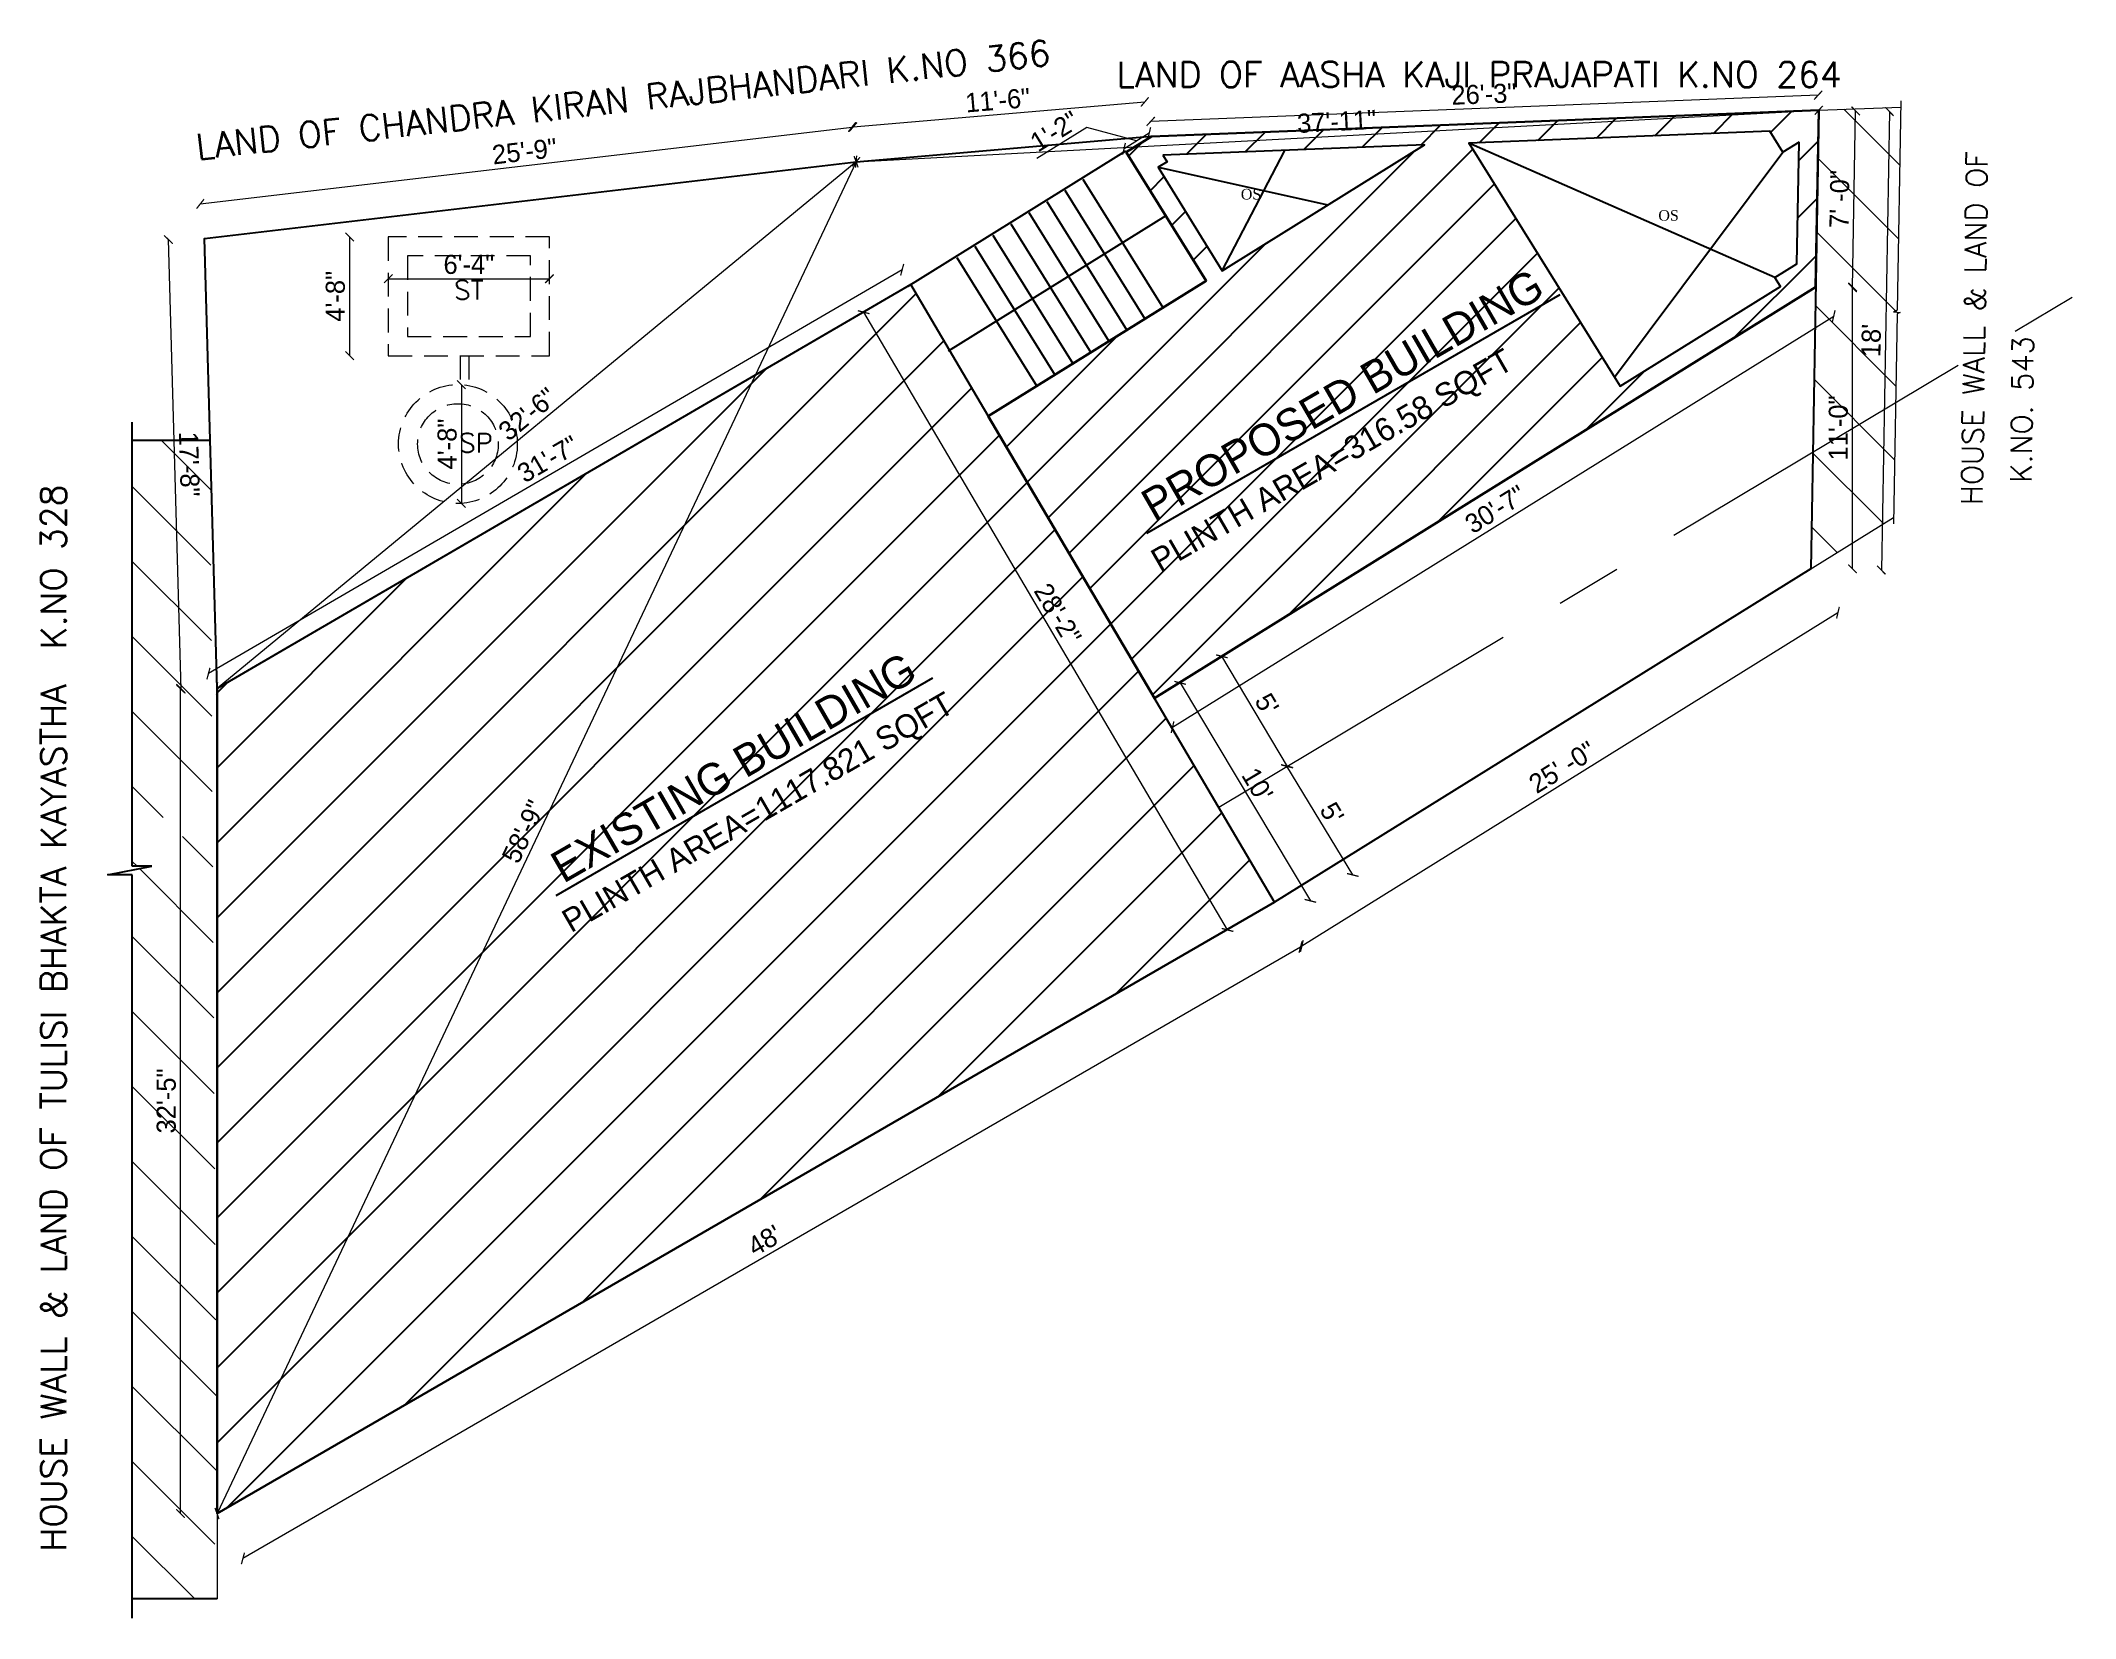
# Model space of a CAD drawing. Header units: inches. Extents: x 149946 to 166271, y -29520 to -26192.
# Drawn here: x 157814 to 158773, y -29520 to -28776 of the extents above; entities that cross this region are included whole.
import ezdxf

# ---------------------------------------------------------------- set-up
doc = ezdxf.new("R2010")
doc.units = ezdxf.units.IN
doc.header["$LTSCALE"] = 5
doc.header["$MEASUREMENT"] = 0
doc.linetypes.add('CENTER', pattern=[2, 1.25, -0.25, 0.25, -0.25])
doc.linetypes.add('HIDDEN', pattern=[0.375, 0.25, -0.125])
doc.layers.add('A-WALL', color=7, linetype='Continuous', lineweight=9)
doc.layers.add('HATCH', color=253, linetype='Continuous', lineweight=0)
for name, color, linetype in [('DIM', 5, 'Continuous'), ('TEXT', 6, 'Continuous'), ('WALL', 7, 'Continuous')]:
    doc.layers.add(name, color=color, linetype=linetype)
doc.styles.add('ordinary', font='times.ttf')
doc.styles.add('ROMANS', font='romans.shx', dxfattribs={"width": 0.8})
doc.styles.add('tt', font='stylu.ttf', dxfattribs={"height": 8})
doc.dimstyles.new('Copy(2) of STANDARD', dxfattribs={"dimtxt": 2, "dimasz": 4, "dimexe": 0, "dimexo": 0, "dimgap": 2, "dimtad": 1, "dimdec": 0, "dimzin": 0, "dimdsep": 46, "dimlunit": 3, "dimtxsty": 'tt', "dimblk": 'ARCHTICK', "dimcen": 0.0505, "dimse1": 1, "dimse2": 1, "dimclrd": 5, "dimclre": 5, "dimclrt": 7, "dimadec": 1, "dimazin": 0, "dimtm": 1e-09, "dimtfac": 1, "dimtdec": 0, "dimtofl": 0, "dimtmove": 1, "dimatfit": 3, "dimfxl": 1, "dimtolj": 2, "dimtzin": 0, "dimlwd": 13, "dimarcsym": 0})

msp = doc.modelspace()

# ---------------------------------------------------------------- texts
at = {"layer": 'TEXT', "lineweight": 9, "style": 'ROMANS'}
for s, height, rotation, p in [('LAND OF CHANDRA KIRAN RAJBHANDARI K.NO 366', 12, 6.31431, (157887.84, -28832.47, -58.17)), ('HOUSE WALL & LAND OF          ', 10, 89.13056, (158729.51, -28995.35, -58.17)), ('          K.NO. 543', 10, 89.13056, (158751.56, -29059.32, -58.17)), ('HOUSE WALL & LAND OF TULISI BHAKTA KAYASTHA  K.NO 328', 12, 90, (157825.95, -29488.61, -58.17))]:
    msp.add_text(s, height=height, rotation=rotation, dxfattribs=at).set_placement(p)
for s, height, p in [('LAND OF AASHA KAJI PRAJAPATI K.NO 264', 12, (158321.22, -28798.36, -58.17)), ('ST', 9, (158008.94, -28898.45, -58.17)), ('SP', 9, (158011.29, -28970.51, -58.17))]:
    msp.add_text(s, height=height, dxfattribs=at).set_placement(p)
at = {"layer": 'TEXT', "style": 'ordinary'}
for p in [(158379.88, -28851.27, -58.17), (158576.75, -28861.27, -58.17)]:
    msp.add_text('OS', height=5, dxfattribs=at).set_placement(p)
at = {"layer": 'TEXT', "linetype": 'ByBlock', "style": 'tt'}
for s, p in [('%%U PROPOSED BUILDING ', (158334.04, -29006, -58.17)), ('%%U EXISTING BUILDING ', (158055.59, -29176.7, -58.17))]:
    msp.add_text(s, height=15, rotation=30, dxfattribs=at).set_placement(p)
at = {"layer": 'TEXT', "lineweight": 70, "style": 'tt'}
for s, p in [('PLINTH AREA=316.58 SQFT', (158341.77, -29027.17, -58.17)), ('PLINTH AREA=1117.821 SQFT', (158064.02, -29197.18, -58.17))]:
    msp.add_text(s, height=11, rotation=30, dxfattribs=at).set_placement(p)

# ---------------------------------------------------------------- blocks, each defined once
blk = doc.blocks.new('_ArchTick')
at = {"color": 0, "linetype": 'ByBlock', "const_width": 0.15}
blk.add_lwpolyline([(-0.5, -0.5), (0.5, 0.5)], dxfattribs=at)
blk = doc.blocks.new('*D712')
at = {"layer": 'Defpoints', "color": 0, "ltscale": 5}
for p in [(158011.77, -28938.57), (158009.63, -28994.53), (158012.33, -28994.53)]:
    blk.add_point(p, dxfattribs=at)
at = {"layer": 'DIM', "color": 5, "lineweight": 13, "ltscale": 5}
blk.add_line((158012.33, -28938.57), (158012.33, -28994.53), dxfattribs=at)
at = {"layer": 'DIM', "color": 5, "lineweight": 13, "ltscale": 5, "xscale": 4, "yscale": 4, "zscale": 4}
for p, rotation in [((158012.33, -28938.57), 90), ((158012.33, -28994.53), 270)]:
    blk.add_blockref('_ArchTick', p, dxfattribs=dict(at, rotation=rotation))
at = {"layer": 'DIM', "color": 7, "ltscale": 5, "insert": (158005.63, -28966.55), "char_height": 8, "attachment_point": 5, "rotation": 90, "style": 'tt'}
blk.add_mtext('\\A2;{\\H1.125x;4\'-8"}', dxfattribs=at)
blk = doc.blocks.new('*D713')
at = {"layer": 'Defpoints', "color": 0, "ltscale": 5}
for p in [(157977.87, -28868.91), (157959.63, -28924.91), (157977.87, -28924.91)]:
    blk.add_point(p, dxfattribs=at)
at = {"layer": 'DIM', "color": 5, "lineweight": 13, "ltscale": 5}
blk.add_line((157959.63, -28868.91), (157959.63, -28924.91), dxfattribs=at)
at = {"layer": 'DIM', "color": 5, "lineweight": 13, "ltscale": 5, "xscale": 4, "yscale": 4, "zscale": 4}
for p, rotation in [((157959.63, -28868.91), 90), ((157959.63, -28924.91), 270)]:
    blk.add_blockref('_ArchTick', p, dxfattribs=dict(at, rotation=rotation))
at = {"layer": 'DIM', "color": 7, "ltscale": 5, "insert": (157952.93, -28896.91), "char_height": 8, "attachment_point": 5, "rotation": 90, "style": 'tt'}
blk.add_mtext('\\A2;{\\H1.125x;4\'-8"}', dxfattribs=at)
blk = doc.blocks.new('*D714')
at = {"layer": 'Defpoints', "color": 0, "ltscale": 5}
for p in [(158053.87, -28888.62), (157977.87, -28897.91), (158053.87, -28897.91)]:
    blk.add_point(p, dxfattribs=at)
at = {"layer": 'DIM', "color": 5, "lineweight": 13, "ltscale": 5}
blk.add_line((157977.87, -28888.62), (158053.87, -28888.62), dxfattribs=at)
at = {"layer": 'DIM', "color": 5, "lineweight": 13, "ltscale": 5, "xscale": 4, "yscale": 4, "zscale": 4, "rotation": 180}
blk.add_blockref('_ArchTick', (157977.87, -28888.62), dxfattribs=at)
at = {"layer": 'DIM', "color": 5, "lineweight": 13, "ltscale": 5, "xscale": 4, "yscale": 4, "zscale": 4}
blk.add_blockref('_ArchTick', (158053.87, -28888.62), dxfattribs=at)
at = {"layer": 'DIM', "color": 7, "ltscale": 5, "insert": (158015.87, -28881.92), "char_height": 8, "attachment_point": 5, "style": 'tt'}
blk.add_mtext('\\A2;{\\H1.125x;6\'-4"}', dxfattribs=at)
blk = doc.blocks.new('*D725')
at = {"layer": 'Defpoints', "color": 0, "ltscale": 5}
for p in [(158196.53, -28817.11), (158198.45, -28833.45), (157891.14, -28869.7)]:
    blk.add_point(p, dxfattribs=at)
at = {"layer": 'DIM', "color": 5, "lineweight": 13, "ltscale": 5}
blk.add_line((157889.21, -28853.36), (158196.53, -28817.11), dxfattribs=at)
at = {"layer": 'DIM', "color": 5, "lineweight": 13, "ltscale": 5, "xscale": 4, "yscale": 4, "zscale": 4}
for p, rotation in [((158196.53, -28817.11), 6.72693349602278), ((157889.21, -28853.36), 186.7269334960228)]:
    blk.add_blockref('_ArchTick', p, dxfattribs=dict(at, rotation=rotation))
at = {"layer": 'DIM', "color": 7, "ltscale": 5, "insert": (158042.09, -28828.59), "char_height": 8, "attachment_point": 5, "rotation": 6.72693, "style": 'tt'}
blk.add_mtext('\\A2;{\\H1.125x;25\'-9"}', dxfattribs=at)
blk = doc.blocks.new('*D726')
at = {"layer": 'Defpoints', "color": 0, "ltscale": 5}
for p in [(158334.58, -28805.28), (158335.98, -28821.63), (158198.45, -28833.45)]:
    blk.add_point(p, dxfattribs=at)
at = {"layer": 'DIM', "color": 5, "lineweight": 13, "ltscale": 5}
blk.add_line((158197.05, -28817.1), (158334.58, -28805.28), dxfattribs=at)
at = {"layer": 'DIM', "color": 5, "lineweight": 13, "ltscale": 5, "xscale": 4, "yscale": 4, "zscale": 4}
for p, rotation in [((158334.58, -28805.28), 4.912393746676225), ((158197.05, -28817.1), 184.9123937466762)]:
    blk.add_blockref('_ArchTick', p, dxfattribs=dict(at, rotation=rotation))
at = {"layer": 'DIM', "color": 7, "ltscale": 5, "insert": (158265.24, -28804.54), "char_height": 8, "attachment_point": 5, "rotation": 4.91239, "style": 'tt'}
blk.add_mtext('\\A2;{\\H1.125x;11\'-6"}', dxfattribs=at)
blk = doc.blocks.new('*D715')
at = {"layer": 'Defpoints', "color": 0, "ltscale": 5}
for p in [(158652.4, -28809.21), (158337.4, -28814.45), (158337.68, -28821.57)]:
    blk.add_point(p, dxfattribs=at)
at = {"layer": 'DIM', "color": 5, "lineweight": 13, "ltscale": 5}
blk.add_line((158652.12, -28802.09), (158337.4, -28814.45), dxfattribs=at)
at = {"layer": 'DIM', "color": 5, "lineweight": 13, "ltscale": 5, "xscale": 4, "yscale": 4, "zscale": 4}
for p, rotation in [((158652.12, -28802.09), 2.24843529121717), ((158337.4, -28814.45), 182.2484352912171)]:
    blk.add_blockref('_ArchTick', p, dxfattribs=dict(at, rotation=rotation))
at = {"layer": 'DIM', "color": 7, "ltscale": 5, "insert": (158494.5, -28801.61), "char_height": 8, "attachment_point": 5, "rotation": 2.24844, "style": 'tt'}
blk.add_mtext('\\A2;{\\H1.125x;26\'-3"}', dxfattribs=at)
blk = doc.blocks.new('*D727')
at = {"layer": 'Defpoints', "color": 0, "ltscale": 5}
for p in [(158652.4, -28809.21), (158648.61, -29025.38), (158681.92, -29025.97)]:
    blk.add_point(p, dxfattribs=at)
at = {"layer": 'DIM', "color": 5, "lineweight": 13, "ltscale": 5}
blk.add_line((158685.7, -28809.79), (158681.92, -29025.97), dxfattribs=at)
at = {"layer": 'DIM', "color": 5, "lineweight": 13, "ltscale": 5, "xscale": 4, "yscale": 4, "zscale": 4}
for p, rotation in [((158685.7, -28809.79), 88.99643436654934), ((158681.92, -29025.97), 268.9964343665494)]:
    blk.add_blockref('_ArchTick', p, dxfattribs=dict(at, rotation=rotation))
at = {"layer": 'DIM', "color": 7, "ltscale": 5, "insert": (158677.16, -28917.76), "char_height": 8, "attachment_point": 5, "rotation": 88.99643, "style": 'tt'}
blk.add_mtext("\\A2;{\\H1.125x;18'}", dxfattribs=at)
blk = doc.blocks.new('*D728')
at = {"layer": 'Defpoints', "color": 0, "ltscale": 5}
for p in [(158648.61, -29025.38), (158661.45, -29046.04), (158395.82, -29182.53)]:
    blk.add_point(p, dxfattribs=at)
at = {"layer": 'DIM', "color": 5, "lineweight": 13, "ltscale": 5}
blk.add_line((158408.66, -29203.18), (158661.45, -29046.04), dxfattribs=at)
at = {"layer": 'DIM', "color": 5, "lineweight": 13, "ltscale": 5, "xscale": 4, "yscale": 4, "zscale": 4}
for p, rotation in [((158661.45, -29046.04), 31.86620840505018), ((158408.66, -29203.18), 211.8662084050502)]:
    blk.add_blockref('_ArchTick', p, dxfattribs=dict(at, rotation=rotation))
at = {"layer": 'DIM', "color": 7, "ltscale": 5, "insert": (158531.5, -29118.9), "char_height": 8, "attachment_point": 5, "rotation": 31.86621, "style": 'tt'}
blk.add_mtext('\\A2;{\\H1.125x;25\' -0"}', dxfattribs=at)
blk = doc.blocks.new('*D729')
at = {"layer": 'Defpoints', "color": 0, "ltscale": 5}
for p in [(158395.82, -29182.53), (157897.1, -29470.73), (157909.32, -29491.87)]:
    blk.add_point(p, dxfattribs=at)
at = {"layer": 'DIM', "color": 5, "lineweight": 13, "ltscale": 5}
blk.add_line((158408.03, -29203.67), (157909.32, -29491.87), dxfattribs=at)
at = {"layer": 'DIM', "color": 5, "lineweight": 13, "ltscale": 5, "xscale": 4, "yscale": 4, "zscale": 4}
for p, rotation in [((158408.03, -29203.67), 30.02282740676115), ((157909.32, -29491.87), 210.0228274067611)]:
    blk.add_blockref('_ArchTick', p, dxfattribs=dict(at, rotation=rotation))
at = {"layer": 'DIM', "color": 7, "ltscale": 5, "insert": (158155.32, -29341.97), "char_height": 8, "attachment_point": 5, "rotation": 30.02283, "style": 'tt'}
blk.add_mtext("\\A2;{\\H1.125x;48'}", dxfattribs=at)
blk = doc.blocks.new('*D730')
at = {"layer": 'Defpoints', "color": 0, "ltscale": 5}
for p in [(157879.9, -29081.73), (157897.1, -29081.73), (157897.1, -29470.73)]:
    blk.add_point(p, dxfattribs=at)
at = {"layer": 'DIM', "color": 5, "lineweight": 13, "ltscale": 5}
blk.add_line((157879.9, -29470.73), (157879.9, -29081.73), dxfattribs=at)
at = {"layer": 'DIM', "color": 5, "lineweight": 13, "ltscale": 5, "xscale": 4, "yscale": 4, "zscale": 4}
for p, rotation in [((157879.9, -29081.73), 90), ((157879.9, -29470.73), 270)]:
    blk.add_blockref('_ArchTick', p, dxfattribs=dict(at, rotation=rotation))
at = {"layer": 'DIM', "color": 7, "ltscale": 5, "insert": (157873.2, -29276.23), "char_height": 8, "attachment_point": 5, "rotation": 90, "style": 'tt'}
blk.add_mtext('\\A2;{\\H1.125x;32\'-5"}', dxfattribs=at)
blk = doc.blocks.new('*D731')
at = {"layer": 'Defpoints', "color": 0, "ltscale": 5}
for p in [(157874.2, -28870.18), (157891.14, -28869.7), (157897.1, -29081.73)]:
    blk.add_point(p, dxfattribs=at)
at = {"layer": 'DIM', "color": 5, "lineweight": 13, "ltscale": 5}
blk.add_line((157880.16, -29082.2), (157874.2, -28870.18), dxfattribs=at)
at = {"layer": 'DIM', "color": 5, "lineweight": 13, "ltscale": 5, "xscale": 4, "yscale": 4, "zscale": 4}
for p, rotation in [((157874.2, -28870.18), 91.609807022786), ((157880.16, -29082.2), 271.609807022786)]:
    blk.add_blockref('_ArchTick', p, dxfattribs=dict(at, rotation=rotation))
at = {"layer": 'DIM', "color": 7, "ltscale": 5, "insert": (157884, -28976), "char_height": 8, "attachment_point": 5, "rotation": 271.60981, "style": 'tt'}
blk.add_mtext('\\A2;{\\H1.125x;17\'-8"}', dxfattribs=at)
blk = doc.blocks.new('*D732')
at = {"layer": 'Defpoints', "color": 0, "ltscale": 5}
for p in [(158224.22, -28891.32), (157893.05, -29074.77), (157897.1, -29081.73)]:
    blk.add_point(p, dxfattribs=at)
at = {"layer": 'DIM', "color": 5, "lineweight": 13, "ltscale": 5}
blk.add_line((158220.18, -28884.37), (157893.05, -29074.77), dxfattribs=at)
at = {"layer": 'DIM', "color": 5, "lineweight": 13, "ltscale": 5, "xscale": 4, "yscale": 4, "zscale": 4}
for p, rotation in [((158220.18, -28884.37), 30.20167562409659), ((157893.05, -29074.77), 210.2016756240966)]:
    blk.add_blockref('_ArchTick', p, dxfattribs=dict(at, rotation=rotation))
at = {"layer": 'DIM', "color": 7, "ltscale": 5, "insert": (158053.18, -28973.67), "char_height": 8, "attachment_point": 5, "rotation": 30.20168, "style": 'tt'}
blk.add_mtext('\\A2;{\\H1.125x;31\'-7"}', dxfattribs=at)
blk = doc.blocks.new('*D733')
at = {"layer": 'Defpoints', "color": 0, "ltscale": 5}
for p in [(158224.22, -28891.32), (158202.03, -28904.4), (158395.82, -29182.53)]:
    blk.add_point(p, dxfattribs=at)
at = {"layer": 'DIM', "color": 5, "lineweight": 13, "ltscale": 5}
blk.add_line((158373.62, -29195.61), (158202.03, -28904.4), dxfattribs=at)
at = {"layer": 'DIM', "color": 5, "lineweight": 13, "ltscale": 5, "xscale": 4, "yscale": 4, "zscale": 4}
for p, rotation in [((158202.03, -28904.4), 120.5085900980565), ((158373.62, -29195.61), 300.5085900980565)]:
    blk.add_blockref('_ArchTick', p, dxfattribs=dict(at, rotation=rotation))
at = {"layer": 'DIM', "color": 7, "ltscale": 5, "insert": (158293.56, -29046.63), "char_height": 8, "attachment_point": 5, "rotation": 300.50859, "style": 'tt'}
blk.add_mtext('\\A2;{\\H1.125x;28\'-2"}', dxfattribs=at)
blk = doc.blocks.new('*D716')
at = {"layer": 'Defpoints', "color": 0, "ltscale": 5}
for p in [(158324.8, -28827.37), (158325.79, -28828.96), (158337.68, -28821.57)]:
    blk.add_point(p, dxfattribs=at)
at = {"layer": 'DIM', "color": 5, "lineweight": 13, "ltscale": 5}
for p, q in [((158307.29, -28817.36), (158283.73, -28832.01)), ((158330.74, -28823.68), (158307.29, -28817.36)), ((158336.69, -28819.98), (158324.8, -28827.37))]:
    blk.add_line(p, q, dxfattribs=at)
at = {"layer": 'DIM', "color": 5, "lineweight": 13, "ltscale": 5, "xscale": 4, "yscale": 4, "zscale": 4}
for p, rotation in [((158336.69, -28819.98), 31.86620840507245), ((158324.8, -28827.37), 211.8662084050724)]:
    blk.add_blockref('_ArchTick', p, dxfattribs=dict(at, rotation=rotation))
at = {"layer": 'DIM', "color": 7, "ltscale": 5, "insert": (158292.03, -28819.09), "char_height": 8, "attachment_point": 5, "rotation": 31.86621, "style": 'tt'}
blk.add_mtext('\\A2;{\\H1.125x;1\'-2"}', dxfattribs=at)
blk = doc.blocks.new('*D717')
at = {"layer": 'Defpoints', "color": 0, "ltscale": 5}
for p in [(158652.4, -28809.21), (158669.79, -28809.52), (158650.94, -28892.55)]:
    blk.add_point(p, dxfattribs=at)
at = {"layer": 'DIM', "color": 5, "lineweight": 13, "ltscale": 5}
blk.add_line((158668.33, -28892.85), (158669.79, -28809.52), dxfattribs=at)
at = {"layer": 'DIM', "color": 5, "lineweight": 13, "ltscale": 5, "xscale": 4, "yscale": 4, "zscale": 4}
for p, rotation in [((158669.79, -28809.52), 88.99643436657202), ((158668.33, -28892.85), 268.996434366572)]:
    blk.add_blockref('_ArchTick', p, dxfattribs=dict(at, rotation=rotation))
at = {"layer": 'DIM', "color": 7, "ltscale": 5, "insert": (158662.2, -28851.06), "char_height": 8, "attachment_point": 5, "rotation": 88.99643, "style": 'tt'}
blk.add_mtext('\\A2;{\\H1.125x;7\' -0"}', dxfattribs=at)
blk = doc.blocks.new('*D718')
at = {"layer": 'Defpoints', "color": 0, "ltscale": 5}
for p in [(158650.94, -28892.55), (158659.45, -28906.24), (158339.15, -29086.36)]:
    blk.add_point(p, dxfattribs=at)
at = {"layer": 'DIM', "color": 5, "lineweight": 13, "ltscale": 5}
blk.add_line((158347.67, -29100.06), (158659.45, -28906.24), dxfattribs=at)
at = {"layer": 'DIM', "color": 5, "lineweight": 13, "ltscale": 5, "xscale": 4, "yscale": 4, "zscale": 4}
for p, rotation in [((158659.45, -28906.24), 31.86620840505249), ((158347.67, -29100.06), 211.8662084050525)]:
    blk.add_blockref('_ArchTick', p, dxfattribs=dict(at, rotation=rotation))
at = {"layer": 'DIM', "color": 7, "ltscale": 5, "insert": (158499.94, -28997.33), "char_height": 8, "attachment_point": 5, "rotation": 31.86621, "style": 'tt'}
blk.add_mtext('\\A2;{\\H1.125x;30\'-7"}', dxfattribs=at)
blk = doc.blocks.new('*D719')
at = {"layer": 'Defpoints', "color": 0, "ltscale": 5}
for p in [(158198.45, -28833.45), (157897.1, -29081.73), (157897.1, -29081.73)]:
    blk.add_point(p, dxfattribs=at)
at = {"layer": 'DIM', "color": 5, "lineweight": 13, "ltscale": 5}
blk.add_line((158198.45, -28833.45), (157897.1, -29081.73), dxfattribs=at)
at = {"layer": 'DIM', "color": 5, "lineweight": 13, "ltscale": 5, "xscale": 4, "yscale": 4, "zscale": 4}
for p, rotation in [((158198.45, -28833.45), 39.48369156053075), ((157897.1, -29081.73), 219.4836915605308)]:
    blk.add_blockref('_ArchTick', p, dxfattribs=dict(at, rotation=rotation))
at = {"layer": 'DIM', "color": 7, "ltscale": 5, "insert": (158043.54, -28952.44), "char_height": 8, "attachment_point": 5, "rotation": 39.48369, "style": 'tt'}
blk.add_mtext('\\A2;{\\H1.125x;32\'-6"}', dxfattribs=at)
blk = doc.blocks.new('*D720')
at = {"layer": 'Defpoints', "color": 0, "ltscale": 5}
for p in [(158198.45, -28833.45), (157897.1, -29470.73), (157897.1, -29470.73)]:
    blk.add_point(p, dxfattribs=at)
at = {"layer": 'DIM', "color": 5, "lineweight": 13, "ltscale": 5}
blk.add_line((158198.45, -28833.45), (157897.1, -29470.73), dxfattribs=at)
at = {"layer": 'DIM', "color": 5, "lineweight": 13, "ltscale": 5, "xscale": 4, "yscale": 4, "zscale": 4}
for p, rotation in [((158198.45, -28833.45), 64.69153088684605), ((157897.1, -29470.73), 244.691530886846)]:
    blk.add_blockref('_ArchTick', p, dxfattribs=dict(at, rotation=rotation))
at = {"layer": 'DIM', "color": 7, "ltscale": 5, "insert": (158041.72, -29149.23), "char_height": 8, "attachment_point": 5, "rotation": 64.69153, "style": 'tt'}
blk.add_mtext('\\A2;{\\H1.125x;58\'-9"}', dxfattribs=at)
blk = doc.blocks.new('*D721')
at = {"layer": 'Defpoints', "color": 0, "ltscale": 5}
for p in [(158652.4, -28809.21), (158652.4, -28809.21), (158198.45, -28833.45)]:
    blk.add_point(p, dxfattribs=at)
at = {"layer": 'DIM', "color": 5, "lineweight": 13, "ltscale": 5}
blk.add_line((158198.45, -28833.45), (158652.4, -28809.21), dxfattribs=at)
at = {"layer": 'DIM', "color": 5, "lineweight": 13, "ltscale": 5, "xscale": 4, "yscale": 4, "zscale": 4}
for p, rotation in [((158652.4, -28809.21), 3.057079537629032), ((158198.45, -28833.45), 183.057079537629)]:
    blk.add_blockref('_ArchTick', p, dxfattribs=dict(at, rotation=rotation))
at = {"layer": 'DIM', "color": 7, "ltscale": 5, "insert": (158425.06, -28814.52), "char_height": 8, "attachment_point": 5, "rotation": 3.05708, "style": 'tt'}
blk.add_mtext('\\A2;{\\H1.125x;37\'-11"}', dxfattribs=at)
blk = doc.blocks.new('*D722')
at = {"layer": 'Defpoints', "color": 0, "ltscale": 5}
for p in [(158339.15, -29086.36), (158412.67, -29181.89), (158400.56, -29189.12)]:
    blk.add_point(p, dxfattribs=at)
at = {"layer": 'DIM', "color": 5, "lineweight": 13, "ltscale": 5}
blk.add_line((158351.26, -29079.13), (158412.67, -29181.89), dxfattribs=at)
at = {"layer": 'DIM', "color": 5, "lineweight": 13, "ltscale": 5, "xscale": 4, "yscale": 4, "zscale": 4}
for p, rotation in [((158351.26, -29079.13), 120.86344836118), ((158412.67, -29181.89), 300.86344836118)]:
    blk.add_blockref('_ArchTick', p, dxfattribs=dict(at, rotation=rotation))
at = {"layer": 'DIM', "color": 7, "ltscale": 5, "insert": (158387.68, -29127.09), "char_height": 8, "attachment_point": 5, "rotation": 300.86345, "style": 'tt'}
blk.add_mtext("\\A2;{\\H1.125x;10'}", dxfattribs=at)
blk = doc.blocks.new('*D723')
at = {"layer": 'Defpoints', "color": 0, "ltscale": 5}
for p in [(158650.94, -28892.55), (158668.33, -28892.55), (158648.61, -29025.38)]:
    blk.add_point(p, dxfattribs=at)
at = {"layer": 'DIM', "color": 5, "lineweight": 13, "ltscale": 5}
blk.add_line((158668.33, -29025.38), (158668.33, -28892.55), dxfattribs=at)
at = {"layer": 'DIM', "color": 5, "lineweight": 13, "ltscale": 5, "xscale": 4, "yscale": 4, "zscale": 4}
for p, rotation in [((158668.33, -28892.55), 90), ((158668.33, -29025.38), 270)]:
    blk.add_blockref('_ArchTick', p, dxfattribs=dict(at, rotation=rotation))
at = {"layer": 'DIM', "color": 7, "ltscale": 5, "insert": (158661.67, -28958.97), "char_height": 8, "attachment_point": 5, "rotation": 90, "style": 'tt'}
blk.add_mtext('\\A2;{\\H1.125x;11\'-0"}', dxfattribs=at)
blk = doc.blocks.new('*D724')
at = {"layer": 'Defpoints', "color": 0, "ltscale": 5}
for p in [(158401.56, -29118.36), (158369.47, -29137.81, 0.95), (158400.56, -29189.12, 0.95)]:
    blk.add_point(p, dxfattribs=at)
at = {"layer": 'DIM', "color": 5, "lineweight": 13, "ltscale": 5}
blk.add_line((158432.65, -29169.68), (158401.56, -29118.36), dxfattribs=at)
at = {"layer": 'DIM', "color": 5, "lineweight": 13, "ltscale": 5, "xscale": 4, "yscale": 4, "zscale": 4}
for p, rotation in [((158401.56, -29118.36), 121.2165950634425), ((158432.65, -29169.68), 301.2165950634425)]:
    blk.add_blockref('_ArchTick', p, dxfattribs=dict(at, rotation=rotation))
at = {"layer": 'DIM', "color": 7, "ltscale": 5, "insert": (158422.83, -29140.55), "char_height": 8, "attachment_point": 5, "rotation": 301.2166, "style": 'tt'}
blk.add_mtext("\\A2;{\\H1.125x;5'}", dxfattribs=at)
blk = doc.blocks.new('*D734')
at = {"layer": 'Defpoints', "color": 0, "ltscale": 5}
for p in [(158369.43, -29067.54, 0.95), (158370.96, -29066.63), (158369.47, -29137.81, 0.95)]:
    blk.add_point(p, dxfattribs=at)
at = {"layer": 'DIM', "color": 5, "lineweight": 13, "ltscale": 5}
blk.add_line((158401.84, -29118.55), (158370.96, -29066.63), dxfattribs=at)
at = {"layer": 'DIM', "color": 5, "lineweight": 13, "ltscale": 5, "xscale": 4, "yscale": 4, "zscale": 4}
for p, rotation in [((158370.96, -29066.63), 120.7437064911036), ((158401.84, -29118.55), 300.7437064911036)]:
    blk.add_blockref('_ArchTick', p, dxfattribs=dict(at, rotation=rotation))
at = {"layer": 'DIM', "color": 7, "ltscale": 5, "insert": (158392.16, -29089.17), "char_height": 8, "attachment_point": 5, "rotation": 300.74371, "style": 'tt'}
blk.add_mtext("\\A2;{\\H1.125x;5'}", dxfattribs=at)

# ---------------------------------------------------------------- dimensions: what is measured, and where the dimension line sits
at = {"layer": 'DIM', "ltscale": 5}
for p1, p2, distance, text, picture, middle in [((158198.45, -28833.45, -58.17), (158335.98, -28821.63, -58.17), 16.42, '{\\H1.125x;<>}', '*D726', (158265.24, -28804.54, -58.17)), ((158652.4, -28809.21, -58.17), (158337.68, -28821.57, -58.17), -7.13, '{\\H1.125x;<>}', '*D715', (158494.5, -28801.61, -58.17)), ((158198.45, -28833.45, -58.17), (158652.4, -28809.21, -58.17), 0, '{\\H1.125x;<>}', '*D721', (158425.06, -28814.52, -58.17)), ((158652.4, -28809.21, -58.17), (158648.61, -29025.38, -58.17), 33.31, '{\\H1.125x;<>}', '*D727', (158677.16, -28917.76, -58.17)), ((158650.94, -28892.55, -58.17), (158652.4, -28809.21, -58.17), -17.39, '{\\H1.125x;7\' -0"}', '*D717', (158662.2, -28851.06, -58.17)), ((157891.14, -28869.7, -58.17), (158198.45, -28833.45, -58.17), 16.46, '{\\H1.125x;<>}', '*D725', (158042.09, -28828.59, -58.17)), ((158198.45, -28833.45, -58.17), (157897.1, -29470.73, -58.17), 0, '{\\H1.125x;<>}', '*D720', (158041.72, -29149.23, -58.17)), ((158198.45, -28833.45, -58.17), (157897.1, -29081.73, -58.17), 0, '{\\H1.125x;<>}', '*D719', (158043.54, -28952.44, -58.17)), ((157897.1, -29081.73, -58.17), (157891.14, -28869.7, -58.17), 16.95, '{\\H1.125x;<>}', '*D731', (157884, -28976, -58.17)), ((158224.22, -28891.32, -58.17), (157897.1, -29081.73, -58.17), -8.05, '{\\H1.125x;<>}', '*D732', (158053.18, -28973.67, -58.17)), ((158395.82, -29182.53, -58.17), (158224.22, -28891.32, -58.17), 25.76, '{\\H1.125x;<>}', '*D733', (158293.56, -29046.63, -58.17)), ((158339.15, -29086.36, -58.17), (158650.94, -28892.55, -58.17), -16.13, '{\\H1.125x;<>}', '*D718', (158499.94, -28997.33, -58.17)), ((158395.82, -29182.53, -58.17), (158648.61, -29025.38, -58.17), -24.32, '{\\H1.125x;25\' -0"}', '*D728', (158531.5, -29118.9, -58.17)), ((158339.15, -29086.36, -58.17), (158400.56, -29189.12, -58.17), 14.1, '{\\H1.125x;<>}', '*D722', (158387.68, -29127.09, -58.17)), ((158400.56, -29189.12, -58.17), (158369.47, -29137.81, -58.17), -37.52, '{\\H1.125x;<>}', '*D724', (158422.83, -29140.55, -59.12)), ((158395.82, -29182.53, -58.17), (157897.1, -29470.73, -58.17), 24.42, '{\\H1.125x;<>}', '*D729', (158155.32, -29341.97, -58.17))]:
    dim = msp.add_aligned_dim(p1=p1, p2=p2, distance=distance, text=text, dimstyle='Copy(2) of STANDARD', override={"dimtxt": 9}, dxfattribs=at)
    dim.commit()
    dim.dimension.update_dxf_attribs({"geometry": picture, "text_midpoint": middle})
dim = msp.add_linear_dim(base=(158324.8, -28827.37, -58.17), p1=(158337.68, -28821.57, -58.17), p2=(158325.79, -28828.96, -58.17), angle=211.86621, text='{\\H1.125x;<>}', dimstyle='Copy(2) of STANDARD', override={"dimtxt": 9}, dxfattribs=at)
dim.commit()
dim.dimension.update_dxf_attribs({"geometry": '*D716', "text_midpoint": (158305.6, -28818.41, -58.17), "dimtype": 161})
for base, p1, p2, angle, text, override, picture, middle in [((157959.63, -28924.91, -58.17), (157977.87, -28868.91, -58.17), (157977.87, -28924.91, -58.17), 90, '{\\H1.125x;<>}', {"dimtxt": 9}, '*D713', (157952.93, -28896.91, -58.17)), ((158668.33, -28892.55, -58.17), (158648.61, -29025.38, -58.17), (158650.94, -28892.55, -58.17), 90, '{\\H1.125x;11\'-0"}', {"dimtxt": 4}, '*D723', (158661.67, -28958.97, -58.17)), ((158012.33, -28994.53, -58.17), (158011.77, -28938.57, -58.17), (158009.63, -28994.53, -58.17), 90, '{\\H1.125x;<>}', {"dimtxt": 4}, '*D712', (158005.63, -28966.55, -58.17)), ((158370.96, -29066.63, -59.12), (158369.47, -29137.81, -58.17), (158369.43, -29067.54, -58.17), 300.74371, '{\\H1.125x;<>}', {"dimtxt": 9}, '*D734', (158392.16, -29089.17, -59.12)), ((157879.9, -29081.73, -58.17), (157897.1, -29470.73, -58.17), (157897.1, -29081.73, -58.17), 90, '{\\H1.125x;<>}', {"dimtxt": 4}, '*D730', (157873.2, -29276.23, -58.17))]:
    dim = msp.add_linear_dim(base=base, p1=p1, p2=p2, angle=angle, text=text, dimstyle='Copy(2) of STANDARD', override=override, dxfattribs=at)
    dim.commit()
    dim.dimension.update_dxf_attribs({"geometry": picture, "text_midpoint": middle})
dim = msp.add_linear_dim(base=(158053.87, -28888.62, -58.17), p1=(157977.87, -28897.91, -58.17), p2=(158053.87, -28897.91, -58.17), text='{\\H1.125x;<>}', dimstyle='Copy(2) of STANDARD', override={"dimtxt": 4}, dxfattribs=at)
dim.commit()
dim.dimension.update_dxf_attribs({"geometry": '*D714', "text_midpoint": (158015.87, -28881.92, -58.17)})

# ---------------------------------------------------------------- hatches: boundary and pattern name
at = {"ltscale": 5}
h = msp.add_hatch(dxfattribs=at)
h.set_pattern_fill('ANSI31', color=256, scale=150)
h.set_pattern_definition([(45, (39119.39, 1196.541), (-13.2582521, 13.2582521), [])])
h.paths.add_polyline_path([(158337.68, -28821.57), (158325.79, -28828.96), (158363.47, -28889.58), (158260.81, -28953.4), (158339.15, -29086.36), (158650.94, -28892.55), (158652.4, -28809.21), (158482, -28815.9)])
h.paths.add_polyline_path([(158489.4, -28827.79), (158487.47, -28824.69), (158629.29, -28819.13), (158635.42, -28828.98), (158643.14, -28824.19), (158642.13, -28881.54), (158631.66, -28888.05), (158634.3, -28892.3), (158558.7, -28939.29), (158556.33, -28935.47)], flags=16)
h.paths.add_polyline_path([(158375.36, -28882.19), (158371.12, -28884.83), (158340.82, -28836.1), (158345.07, -28833.46), (158343.14, -28830.36), (158466.54, -28825.52)], flags=16)
h.paths.add_polyline_path([(158400.33, -28809.01), (158449.07, -28806.41), (158449.8, -28820.03), (158401.06, -28822.63)], flags=9)
h.paths.add_polyline_path([(158341.04, -29031.83), (158531.25, -28922.01), (158522.38, -28906.63), (158332.16, -29016.45)], flags=24)
h.paths.add_polyline_path([(158332.92, -29011.97), (158540.59, -28892.07), (158528.72, -28871.51), (158321.05, -28991.41)], flags=24)
h.paths.add_polyline_path([(158378.6, -28852.66), (158390.6, -28852.66), (158390.6, -28844.99), (158378.6, -28844.99)], flags=8)
h.paths.add_polyline_path([(158575.48, -28862.66), (158587.47, -28862.66), (158587.47, -28854.99), (158575.48, -28854.99)], flags=8)
h = msp.add_hatch(dxfattribs=at)
h.set_pattern_fill('ANSI31', color=256, scale=200)
h.set_pattern_definition([(45, (39119.39, 1196.54), (-17.6776695, 17.6776695), [])])
h.paths.add_polyline_path([(158224.22, -28891.32), (157897.1, -29081.73), (157897.1, -29470.73), (158395.82, -29182.53)])
h.paths.add_polyline_path([(158270.12, -29028.82), (158297.36, -29075.06), (158319.6, -29061.96), (158292.35, -29015.72)], flags=24)
h.paths.add_polyline_path([(158040.16, -29178.48), (158063.1, -29129.96), (158039.77, -29118.93), (158016.83, -29167.45)], flags=24)
h.paths.add_polyline_path([(158063.33, -29201.94), (158272.49, -29081.18), (158263.55, -29065.7), (158054.39, -29186.46)], flags=24)
h.paths.add_polyline_path([(158054.39, -29182.42), (158241.18, -29074.58), (158229.46, -29054.28), (158042.67, -29162.12)], flags=24)
at = {"layer": 'HATCH', "ltscale": 5}
h = msp.add_hatch(dxfattribs=at)
h.set_pattern_fill('ANSI31', color=256, scale=200, angle=90, style=0)
h.set_pattern_definition([(135, (31875.59, -1828.188), (-17.6776695, -17.6776695), [])])
h.paths.add_polyline_path([(158691.1, -28807.69), (158652.4, -28809.21), (158650.94, -28892.55), (158648.61, -29025.38), (158687.64, -29001.12)])
h = msp.add_hatch(dxfattribs=at)
h.set_pattern_fill('ANSI31', color=256, scale=200, angle=90, style=0)
h.set_pattern_definition([(135, (136812.973, -44004.852), (-17.67767, -17.67767), [])])
h.paths.add_polyline_path([(157868.43, -29162.6), (157868.43, -29142.59), (157880.78, -29142.59), (157880.78, -29162.6)], flags=16)
h.paths.add_polyline_path([(157897.1, -29470.73), (157894.16, -29512.73), (157897.1, -29512.73)])
h.paths.add_polyline_path([(157857.15, -29510.97), (157897.1, -29510.97), (157897.1, -29470.73), (157893.81, -28964.73), (157857.15, -28964.73), (157857.15, -29165.55), (157866.41, -29165.55), (157845.42, -29169.57), (157857.15, -29169.57)])

# ---------------------------------------------------------------- linework, layer by layer
at = {"layer": 'A-WALL', "lineweight": 30}
for p, q in [((158482, -28815.9, -58.17), (158652.4, -28809.21, -58.17)), ((158652.4, -28809.21, -58.17), (158650.94, -28892.55, -58.17)), ((158337.68, -28821.57, -58.17), (158482, -28815.9, -58.17)), ((158337.68, -28821.57, -58.17), (158325.79, -28828.96, -58.17)), ((158325.79, -28828.96, -58.17), (158363.47, -28889.58, -58.17)), ((158260.81, -28953.4, -58.17), (158363.47, -28889.58, -58.17)), ((158650.94, -28892.55, -58.17), (158339.15, -29086.36, -58.17)), ((158260.81, -28953.4, -58.17), (158339.15, -29086.36, -58.17))]:
    msp.add_line(p, q, dxfattribs=at)
at = {"layer": 'A-WALL', "ltscale": 5}
for p, q in [((158652.4, -28809.21, -58.17), (158691.1, -28807.69, -58.17)), ((158395.82, -29182.53, -58.17), (158687.64, -29001.12, -58.17)), ((157897.1, -29415.44, -58.17), (157897.1, -29510.97, -58.17))]:
    msp.add_line(p, q, dxfattribs=at)
at = {"layer": 'A-WALL', "color": 3, "linetype": 'CENTER', "ltscale": 25}
msp.add_line((158369.47, -29137.81, -58.17), (158773.38, -28896.42, -58.17), dxfattribs=at)
at = {"layer": 'A-WALL', "linetype": 'Continuous', "ltscale": 5, "elevation": -58.17}
msp.add_lwpolyline([(158691.16, -28804.69), (158689.39, -28903.52), (158687.57, -28904.28), (158690.82, -28904.54), (158689.36, -28905.17), (158687.58, -29004.12)], dxfattribs=at)
at = {"layer": 'DIM', "ltscale": 5, "elevation": -58.17}
msp.add_lwpolyline([(157897.1, -29470.73), (157897.1, -29081.73), (157891.14, -28869.7), (158198.45, -28833.45), (158335.98, -28821.63), (158652.4, -28809.21), (158648.61, -29025.38), (158395.82, -29182.53)], close=True, dxfattribs=at)
at = {"layer": 'HATCH', "linetype": 'HIDDEN', "ltscale": 9}
for p, q in [((158011.78, -28924.91, -58.17), (158011.78, -28938.57, -58.17)), ((158015.78, -28924.91, -58.17), (158015.78, -28939.02, -58.17))]:
    msp.add_line(p, q, dxfattribs=at)
at = {"layer": 'HATCH', "linetype": 'HIDDEN', "ltscale": 9, "elevation": -58.17}
for points in [[(157977.87, -28924.91), (158053.87, -28924.91), (158053.87, -28868.91), (157977.87, -28868.91)], [(157986.87, -28915.91), (158044.87, -28915.91), (158044.87, -28877.91), (157986.87, -28877.91)]]:
    msp.add_lwpolyline(points, close=True, dxfattribs=at)
at = {"layer": 'HATCH', "linetype": 'HIDDEN', "ltscale": 9}
for radius in [28, 19]:
    msp.add_circle((158010.7, -28966.55, -58.17), radius, dxfattribs=at)
at = {"layer": 'WALL', "ltscale": 5}
for p, q in [((158652.4, -28809.21, -58.17), (158482, -28815.9, -58.17)), ((158650.94, -28892.55, -58.17), (158652.4, -28809.21, -58.17)), ((158482, -28815.9, -58.17), (158337.68, -28821.57, -58.17)), ((158325.46, -28828.44, -58.17), (158222.79, -28892.26, -58.17)), ((158337.68, -28821.57, -58.17), (158325.79, -28828.96, -58.17)), ((158325.79, -28828.96, -58.17), (158363.47, -28889.58, -58.17)), ((158371.12, -28884.83, -58.17), (158400.55, -28828.11, -58.17)), ((158631.66, -28888.05, -58.17), (158487.47, -28824.69, -58.17)), ((158556.06, -28935.04, -58.17), (158635.42, -28828.98, -58.17)), ((158340.82, -28836.1, -58.17), (158420.95, -28853.85, -58.17)), ((158296.91, -28846.91, -58.17), (158334.6, -28907.53, -58.17)), ((158305.4, -28841.63, -58.17), (158343.09, -28902.25, -58.17)), ((158344.47, -28859.01, -58.17), (158241.8, -28922.83, -58.17)), ((158279.93, -28857.47, -58.17), (158317.61, -28918.09, -58.17)), ((158288.42, -28852.19, -58.17), (158326.1, -28912.81, -58.17)), ((158262.94, -28868.03, -58.17), (158300.63, -28928.65, -58.17)), ((158271.43, -28862.75, -58.17), (158309.12, -28923.37, -58.17)), ((158245.95, -28878.59, -58.17), (158283.64, -28939.21, -58.17)), ((158254.45, -28873.31, -58.17), (158292.13, -28933.93, -58.17)), ((158363.47, -28889.58, -58.17), (158260.81, -28953.4, -58.17)), ((158339.15, -29086.36, -58.17), (158650.94, -28892.55, -58.17)), ((158260.81, -28953.4, -58.17), (158339.15, -29086.36, -58.17)), ((157857.15, -29165.55, -58.17), (157857.15, -28956.24, -58.17)), ((157857.15, -28964.73, -58.17), (157893.81, -28964.73, -58.17)), ((157845.42, -29169.57, -58.17), (157866.41, -29165.55, -58.17)), ((157866.41, -29165.55, -58.17), (157857.15, -29165.55, -58.17)), ((157857.15, -29169.57, -58.17), (157845.42, -29169.57, -58.17)), ((157857.15, -29520.1, -58.17), (157857.15, -29169.57, -58.17)), ((157897.1, -29510.97, -58.17), (157857.15, -29510.97, -58.17))]:
    msp.add_line(p, q, dxfattribs=at)
at = {"layer": 'WALL', "ltscale": 5, "elevation": -58.17}
for points in [[(158643.14, -28824.19), (158635.42, -28828.98), (158629.29, -28819.13), (158487.47, -28824.69), (158489.4, -28827.79), (158556.33, -28935.47), (158558.7, -28939.29), (158634.3, -28892.3), (158631.66, -28888.05), (158642.13, -28881.54)], [(158343.14, -28830.36), (158345.07, -28833.46), (158340.82, -28836.1), (158371.12, -28884.83), (158375.36, -28882.19), (158466.54, -28825.52)], [(157897.1, -29470.73), (158395.82, -29182.53), (158224.22, -28891.32), (157897.1, -29081.73)]]:
    msp.add_lwpolyline(points, close=True, dxfattribs=at)

msp.set_redraw_order([(e.dxf.handle, doc.entitydb.next_handle()) for e in msp.query("TEXT MTEXT ATTDEF DIMENSION ARC_DIMENSION")])  # texts and dimensions are drawn at this point

doc.saveas('drawing.dxf')
